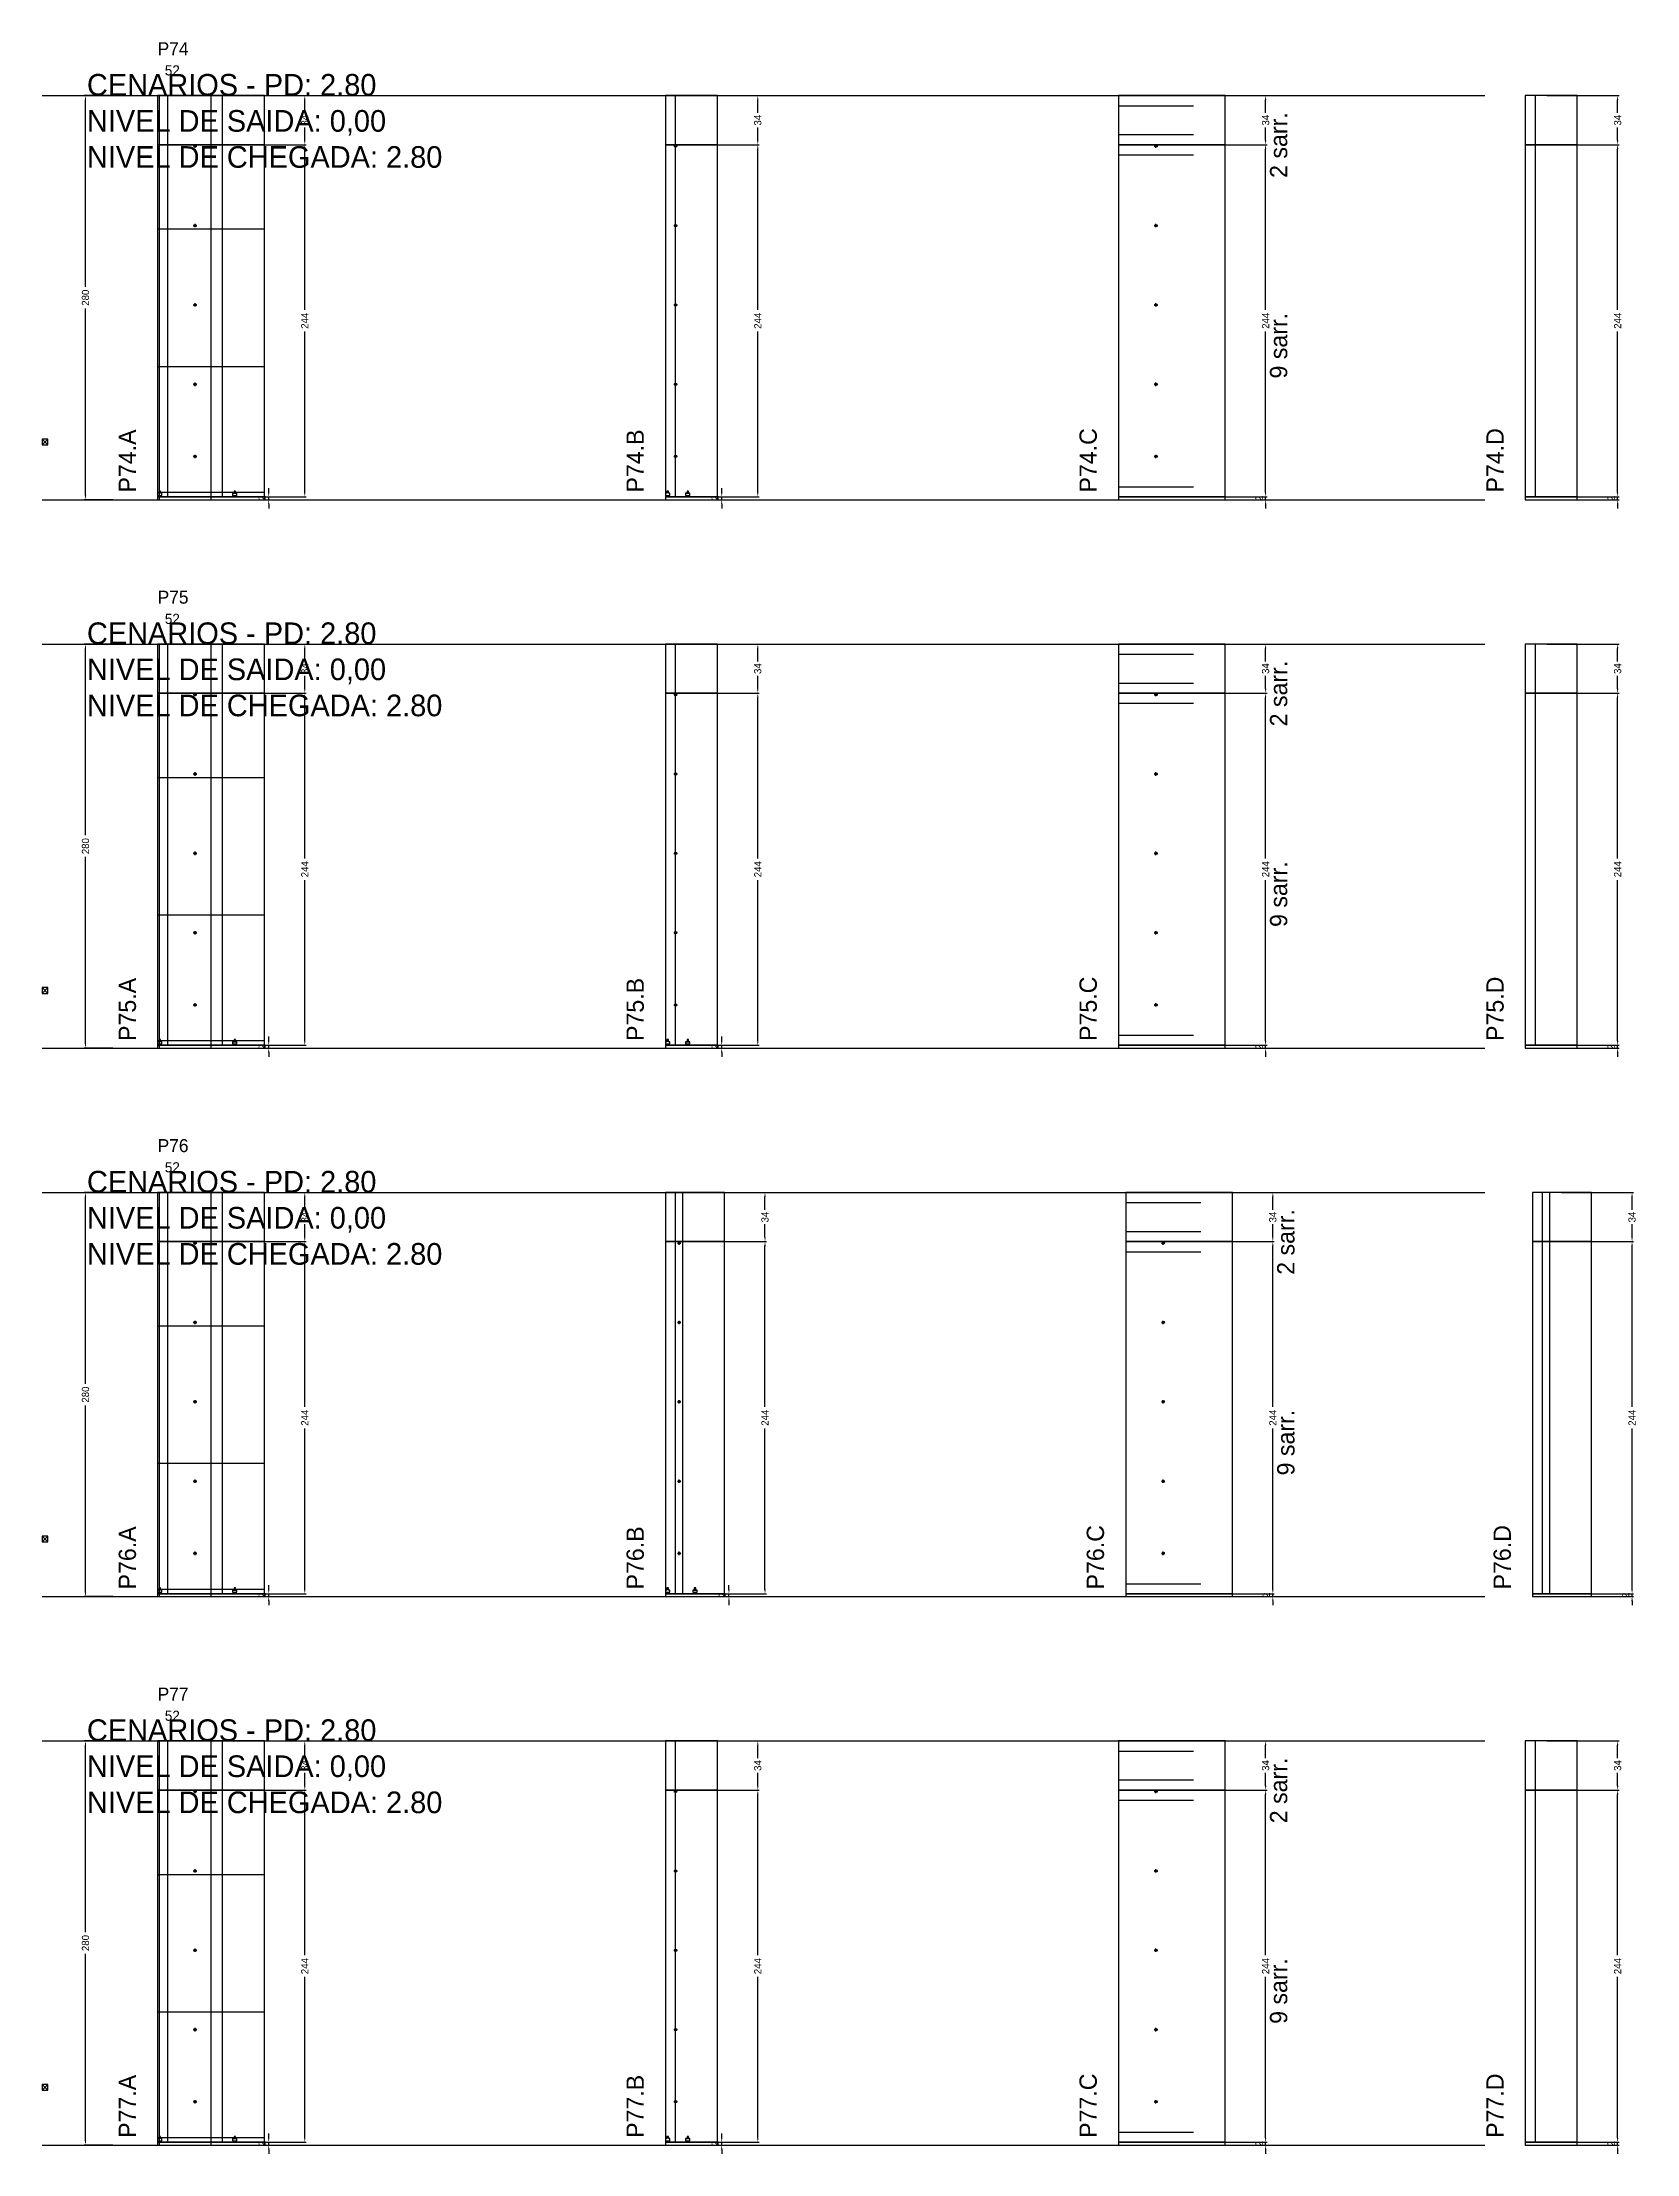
# Model space of a CAD drawing. Header units: centimetres. Extents: x -10500 to 4105, y -36866 to 295.
# Drawn here: x -7000 to -5895, y -29266 to -27803 of the extents above; entities that cross this region are included whole.
import ezdxf

# ---------------------------------------------------------------- set-up
doc = ezdxf.new("R2010")
doc.units = ezdxf.units.CM
doc.linetypes.add('DASHED', pattern=[2, -2])
for name, color, linetype in [('CHAPA', 140, 'Continuous'), ('COTA', 241, 'Continuous'), ('COTAS FURACAO', 16, 'Continuous'), ('Madeira', 30, 'Continuous'), ('NOMENCLATURA', 7, 'Continuous'), ('Nível', 160, 'Continuous'), ('Painéis', 200, 'Continuous'), ('Perfil Metálico', 150, 'Continuous'), ('SARR_2.2x7', 40, 'Continuous'), ('SARRAFO DE PRESSAO', 200, 'Continuous'), ('texto', 7, 'Continuous'), ('TEXTO_GERAL', 7, 'Continuous')]:
    doc.layers.add(name, color=color, linetype=linetype)
doc.dimstyles.new('PAINEL-NOVA', dxfattribs={"dimtxt": 5, "dimasz": 3, "dimexe": 1, "dimexo": 1, "dimgap": 1, "dimtad": 1, "dimcen": 2.5, "dimazin": 3, "dimtfac": 1, "dimtmove": 0, "dimatfit": 3})

msp = doc.modelspace()

# ---------------------------------------------------------------- texts
at = {"layer": 'NOMENCLATURA'}
for s, p in [('CENARIOS - PD: 2.80', (-6969, -27840)), ('NIVEL DE SAIDA: 0,00', (-6969, -27865)), ('NIVEL DE CHEGADA: 2.80', (-6969, -27890)), ('CENARIOS - PD: 2.80', (-6969, -28220)), ('NIVEL DE SAIDA: 0,00', (-6969, -28245)), ('NIVEL DE CHEGADA: 2.80', (-6969, -28270)), ('CENARIOS - PD: 2.80', (-6969, -28600)), ('NIVEL DE SAIDA: 0,00', (-6969, -28625)), ('NIVEL DE CHEGADA: 2.80', (-6969, -28650)), ('CENARIOS - PD: 2.80', (-6969, -28980)), ('NIVEL DE SAIDA: 0,00', (-6969, -29005)), ('NIVEL DE CHEGADA: 2.80', (-6969, -29030))]:
    msp.add_text(s, height=15, dxfattribs=at).set_placement(p)
for s, p in [('2 sarr.', (-6137, -27897)), ('9 sarr.', (-6137, -28036)), ('P74.A', (-6935, -28115)), ('P74.B', (-6583, -28115)), ('P74.C', (-6269, -28115)), ('P74.D', (-5987, -28115)), ('2 sarr.', (-6137, -28277)), ('9 sarr.', (-6137, -28416)), ('P75.A', (-6935, -28495)), ('P75.B', (-6583, -28495)), ('P75.C', (-6269, -28495)), ('P75.D', (-5987, -28495)), ('2 sarr.', (-6132, -28657)), ('9 sarr.', (-6132, -28796)), ('P76.A', (-6935, -28875)), ('P76.B', (-6583, -28875)), ('P76.C', (-6264, -28875)), ('P76.D', (-5982, -28875)), ('2 sarr.', (-6137, -29037)), ('9 sarr.', (-6137, -29176)), ('P77.A', (-6935, -29255)), ('P77.B', (-6583, -29255)), ('P77.C', (-6269, -29255)), ('P77.D', (-5987, -29255))]:
    msp.add_text(s, height=12, rotation=90, dxfattribs=at).set_placement(p)
at = {"layer": 'texto'}
for p in [(-6915, -27826), (-6915, -28206), (-6915, -28586), (-6915, -28966)]:
    msp.add_text('52', height=7, dxfattribs=at).set_placement(p)
at = {"layer": 'TEXTO_GERAL'}
for s, p in [('P74', (-6920, -27812)), ('P75', (-6920, -28192)), ('P76', (-6920, -28572)), ('P77', (-6920, -28952))]:
    msp.add_text(s, height=9, dxfattribs=at).set_placement(p)

# ---------------------------------------------------------------- blocks, each defined once
blk = doc.blocks.new('_CLOSEDFILLED')
at = {"color": 0, "linetype": 'BYBLOCK'}
blk.add_solid([(-1, 0.16), (0, 0), (-1, -0.16)], dxfattribs=at)
blk = doc.blocks.new('*D1977')
for p, q in [((-6951, -28980), (-6971, -28980)), ((-6970, -29112.5), (-6970, -28983)), ((-6970, -29257), (-6970, -29127.5)), ((-6951, -29260), (-6971, -29260))]:
    blk.add_line(p, q)
at = {"layer": 'Defpoints'}
for p in [(-6950, -28980), (-6970, -29260), (-6950, -29260)]:
    blk.add_point(p, dxfattribs=at)
at = {"layer": 'COTA', "xscale": 3, "yscale": 3}
for p, rotation in [((-6970, -28980), 90), ((-6970, -29260), 270)]:
    blk.add_blockref('_CLOSEDFILLED', p, dxfattribs=dict(at, rotation=rotation))
at = {"layer": 'COTA', "insert": (-6970, -29120), "char_height": 5, "attachment_point": 5, "rotation": 90}
blk.add_mtext('280', dxfattribs=at)
blk = doc.blocks.new('MULDURA')
at = {"layer": 'Paineis'}
for p, q in [((0, 0), (4, 4)), ((4, 0), (0, 4))]:
    blk.add_line(p, q, dxfattribs=at)
blk.add_lwpolyline([(0, 0), (4, 0), (4, 4), (0, 4)], close=True, dxfattribs=at)
blk = doc.blocks.new('*D1979')
for p, q in [((-6867, -29014), (-6817, -29014)), ((-6818, -29128.5), (-6818, -29017)), ((-6818, -29255), (-6818, -29143.5)), ((-6867, -29258), (-6817, -29258))]:
    blk.add_line(p, q)
at = {"layer": 'Defpoints'}
for p in [(-6868, -29014), (-6868, -29258), (-6818, -29258)]:
    blk.add_point(p, dxfattribs=at)
at = {"layer": 'COTA', "xscale": 3, "yscale": 3}
for p, rotation in [((-6818, -29014), 90), ((-6818, -29258), 270)]:
    blk.add_blockref('_CLOSEDFILLED', p, dxfattribs=dict(at, rotation=rotation))
at = {"layer": 'COTA', "insert": (-6818, -29136), "char_height": 5, "attachment_point": 5, "rotation": 90}
blk.add_mtext('244', dxfattribs=at)
blk = doc.blocks.new('*D1980')
for p, q in [((-6867, -28980), (-6817, -28980)), ((-6818, -28992), (-6818, -28983)), ((-6818, -29011), (-6818, -29002)), ((-6867, -29014), (-6817, -29014))]:
    blk.add_line(p, q)
at = {"layer": 'Defpoints'}
for p in [(-6868, -28980), (-6868, -29014), (-6818, -29014)]:
    blk.add_point(p, dxfattribs=at)
at = {"layer": 'COTA', "xscale": 3, "yscale": 3}
for p, rotation in [((-6818, -28980), 90), ((-6818, -29014), 270)]:
    blk.add_blockref('_CLOSEDFILLED', p, dxfattribs=dict(at, rotation=rotation))
at = {"layer": 'COTA', "insert": (-6818, -28997), "char_height": 5, "attachment_point": 5, "rotation": 90}
blk.add_mtext('34', dxfattribs=at)
blk = doc.blocks.new('SLIPTEE')
at = {"layer": 'Paineis'}
blk.add_lwpolyline([(0, 0), (3, 0), (3, 1.5), (2, 1.5), (2, 3), (1, 3), (1, 1.5), (0, 1.5)], close=True, dxfattribs=at)
blk = doc.blocks.new('SLIPTDD')
at = {"layer": 'Paineis'}
blk.add_line((0, 1.5), (3, 1.5), dxfattribs=at)
blk.add_lwpolyline([(0, 0), (3, 0), (3, 1.5), (2, 1.5), (2, 3), (1, 3), (1, 1.5), (0, 1.5)], close=True, dxfattribs=at)
blk = doc.blocks.new('furacao')
at = {"layer": 'COTAS FURACAO'}
for p, q in [((-1.2, 0), (1.2, 0)), ((0, -1.2), (0, 1.2))]:
    blk.add_line(p, q, dxfattribs=at)
blk.add_circle((0, 0), 0.8, dxfattribs=at)
blk = doc.blocks.new('*D1982')
for p, q in [((-6553, -29014), (-6503, -29014)), ((-6504, -29128.5), (-6504, -29017)), ((-6504, -29255), (-6504, -29143.5)), ((-6553, -29258), (-6503, -29258))]:
    blk.add_line(p, q)
at = {"layer": 'Defpoints'}
for p in [(-6554, -29014), (-6554, -29258), (-6504, -29258)]:
    blk.add_point(p, dxfattribs=at)
at = {"layer": 'COTA', "xscale": 3, "yscale": 3}
for p, rotation in [((-6504, -29014), 90), ((-6504, -29258), 270)]:
    blk.add_blockref('_CLOSEDFILLED', p, dxfattribs=dict(at, rotation=rotation))
at = {"layer": 'COTA', "insert": (-6504, -29136), "char_height": 5, "attachment_point": 5, "rotation": 90}
blk.add_mtext('244', dxfattribs=at)
blk = doc.blocks.new('*D1983')
for p, q in [((-6553, -28980), (-6503, -28980)), ((-6504, -28992), (-6504, -28983)), ((-6504, -29011), (-6504, -29002)), ((-6553, -29014), (-6503, -29014))]:
    blk.add_line(p, q)
at = {"layer": 'Defpoints'}
for p in [(-6554, -28980), (-6554, -29014), (-6504, -29014)]:
    blk.add_point(p, dxfattribs=at)
at = {"layer": 'COTA', "xscale": 3, "yscale": 3}
for p, rotation in [((-6504, -28980), 90), ((-6504, -29014), 270)]:
    blk.add_blockref('_CLOSEDFILLED', p, dxfattribs=dict(at, rotation=rotation))
at = {"layer": 'COTA', "insert": (-6504, -28997), "char_height": 5, "attachment_point": 5, "rotation": 90}
blk.add_mtext('34', dxfattribs=at)
blk = doc.blocks.new('*D1985')
for p, q in [((-6201, -29014), (-6151, -29014)), ((-6152, -29128.5), (-6152, -29017)), ((-6152, -29255), (-6152, -29143.5)), ((-6201, -29258), (-6151, -29258))]:
    blk.add_line(p, q)
at = {"layer": 'Defpoints'}
for p in [(-6202, -29014), (-6202, -29258), (-6152, -29258)]:
    blk.add_point(p, dxfattribs=at)
at = {"layer": 'COTA', "xscale": 3, "yscale": 3}
for p, rotation in [((-6152, -29014), 90), ((-6152, -29258), 270)]:
    blk.add_blockref('_CLOSEDFILLED', p, dxfattribs=dict(at, rotation=rotation))
at = {"layer": 'COTA', "insert": (-6152, -29136), "char_height": 5, "attachment_point": 5, "rotation": 90}
blk.add_mtext('244', dxfattribs=at)
blk = doc.blocks.new('*D1986')
for p, q in [((-6201, -28980), (-6151, -28980)), ((-6152, -28992), (-6152, -28983)), ((-6152, -29011), (-6152, -29002)), ((-6201, -29014), (-6151, -29014))]:
    blk.add_line(p, q)
at = {"layer": 'Defpoints'}
for p in [(-6202, -28980), (-6202, -29014), (-6152, -29014)]:
    blk.add_point(p, dxfattribs=at)
at = {"layer": 'COTA', "xscale": 3, "yscale": 3}
for p, rotation in [((-6152, -28980), 90), ((-6152, -29014), 270)]:
    blk.add_blockref('_CLOSEDFILLED', p, dxfattribs=dict(at, rotation=rotation))
at = {"layer": 'COTA', "insert": (-6152, -28997), "char_height": 5, "attachment_point": 5, "rotation": 90}
blk.add_mtext('34', dxfattribs=at)
blk = doc.blocks.new('*D1988')
for p, q in [((-5957, -29014), (-5907, -29014)), ((-5908, -29128.5), (-5908, -29017)), ((-5908, -29255), (-5908, -29143.5)), ((-5957, -29258), (-5907, -29258))]:
    blk.add_line(p, q)
at = {"layer": 'Defpoints'}
for p in [(-5958, -29014), (-5958, -29258), (-5908, -29258)]:
    blk.add_point(p, dxfattribs=at)
at = {"layer": 'COTA', "xscale": 3, "yscale": 3}
for p, rotation in [((-5908, -29014), 90), ((-5908, -29258), 270)]:
    blk.add_blockref('_CLOSEDFILLED', p, dxfattribs=dict(at, rotation=rotation))
at = {"layer": 'COTA', "insert": (-5908, -29136), "char_height": 5, "attachment_point": 5, "rotation": 90}
blk.add_mtext('244', dxfattribs=at)
blk = doc.blocks.new('*D1989')
for p, q in [((-5957, -28980), (-5907, -28980)), ((-5908, -28992), (-5908, -28983)), ((-5908, -29011), (-5908, -29002)), ((-5957, -29014), (-5907, -29014))]:
    blk.add_line(p, q)
at = {"layer": 'Defpoints'}
for p in [(-5958, -28980), (-5958, -29014), (-5908, -29014)]:
    blk.add_point(p, dxfattribs=at)
at = {"layer": 'COTA', "xscale": 3, "yscale": 3}
for p, rotation in [((-5908, -28980), 90), ((-5908, -29014), 270)]:
    blk.add_blockref('_CLOSEDFILLED', p, dxfattribs=dict(at, rotation=rotation))
at = {"layer": 'COTA', "insert": (-5908, -28997), "char_height": 5, "attachment_point": 5, "rotation": 90}
blk.add_mtext('34', dxfattribs=at)
blk = doc.blocks.new('*D1951')
for p, q in [((-6951, -28600), (-6971, -28600)), ((-6970, -28732.5), (-6970, -28603)), ((-6970, -28877), (-6970, -28747.5)), ((-6951, -28880), (-6971, -28880))]:
    blk.add_line(p, q)
at = {"layer": 'Defpoints'}
for p in [(-6950, -28600), (-6970, -28880), (-6950, -28880)]:
    blk.add_point(p, dxfattribs=at)
at = {"layer": 'COTA', "xscale": 3, "yscale": 3}
for p, rotation in [((-6970, -28600), 90), ((-6970, -28880), 270)]:
    blk.add_blockref('_CLOSEDFILLED', p, dxfattribs=dict(at, rotation=rotation))
at = {"layer": 'COTA', "insert": (-6970, -28740), "char_height": 5, "attachment_point": 5, "rotation": 90}
blk.add_mtext('280', dxfattribs=at)
blk = doc.blocks.new('*D1953')
for p, q in [((-6867, -28634), (-6817, -28634)), ((-6818, -28748.5), (-6818, -28637)), ((-6818, -28875), (-6818, -28763.5)), ((-6867, -28878), (-6817, -28878))]:
    blk.add_line(p, q)
at = {"layer": 'Defpoints'}
for p in [(-6868, -28634), (-6868, -28878), (-6818, -28878)]:
    blk.add_point(p, dxfattribs=at)
at = {"layer": 'COTA', "xscale": 3, "yscale": 3}
for p, rotation in [((-6818, -28634), 90), ((-6818, -28878), 270)]:
    blk.add_blockref('_CLOSEDFILLED', p, dxfattribs=dict(at, rotation=rotation))
at = {"layer": 'COTA', "insert": (-6818, -28756), "char_height": 5, "attachment_point": 5, "rotation": 90}
blk.add_mtext('244', dxfattribs=at)
blk = doc.blocks.new('*D1954')
for p, q in [((-6867, -28600), (-6817, -28600)), ((-6818, -28612), (-6818, -28603)), ((-6818, -28631), (-6818, -28622)), ((-6867, -28634), (-6817, -28634))]:
    blk.add_line(p, q)
at = {"layer": 'Defpoints'}
for p in [(-6868, -28600), (-6868, -28634), (-6818, -28634)]:
    blk.add_point(p, dxfattribs=at)
at = {"layer": 'COTA', "xscale": 3, "yscale": 3}
for p, rotation in [((-6818, -28600), 90), ((-6818, -28634), 270)]:
    blk.add_blockref('_CLOSEDFILLED', p, dxfattribs=dict(at, rotation=rotation))
at = {"layer": 'COTA', "insert": (-6818, -28617), "char_height": 5, "attachment_point": 5, "rotation": 90}
blk.add_mtext('34', dxfattribs=at)
blk = doc.blocks.new('*D1956')
for p, q in [((-6548, -28634), (-6498, -28634)), ((-6499, -28748.5), (-6499, -28637)), ((-6499, -28875), (-6499, -28763.5)), ((-6548, -28878), (-6498, -28878))]:
    blk.add_line(p, q)
at = {"layer": 'Defpoints'}
for p in [(-6549, -28634), (-6549, -28878), (-6499, -28878)]:
    blk.add_point(p, dxfattribs=at)
at = {"layer": 'COTA', "xscale": 3, "yscale": 3}
for p, rotation in [((-6499, -28634), 90), ((-6499, -28878), 270)]:
    blk.add_blockref('_CLOSEDFILLED', p, dxfattribs=dict(at, rotation=rotation))
at = {"layer": 'COTA', "insert": (-6499, -28756), "char_height": 5, "attachment_point": 5, "rotation": 90}
blk.add_mtext('244', dxfattribs=at)
blk = doc.blocks.new('*D1957')
for p, q in [((-6548, -28600), (-6498, -28600)), ((-6499, -28612), (-6499, -28603)), ((-6499, -28631), (-6499, -28622)), ((-6548, -28634), (-6498, -28634))]:
    blk.add_line(p, q)
at = {"layer": 'Defpoints'}
for p in [(-6549, -28600), (-6549, -28634), (-6499, -28634)]:
    blk.add_point(p, dxfattribs=at)
at = {"layer": 'COTA', "xscale": 3, "yscale": 3}
for p, rotation in [((-6499, -28600), 90), ((-6499, -28634), 270)]:
    blk.add_blockref('_CLOSEDFILLED', p, dxfattribs=dict(at, rotation=rotation))
at = {"layer": 'COTA', "insert": (-6499, -28617), "char_height": 5, "attachment_point": 5, "rotation": 90}
blk.add_mtext('34', dxfattribs=at)
blk = doc.blocks.new('*D1959')
for p, q in [((-6196, -28634), (-6146, -28634)), ((-6147, -28748.5), (-6147, -28637)), ((-6147, -28875), (-6147, -28763.5)), ((-6196, -28878), (-6146, -28878))]:
    blk.add_line(p, q)
at = {"layer": 'Defpoints'}
for p in [(-6197, -28634), (-6197, -28878), (-6147, -28878)]:
    blk.add_point(p, dxfattribs=at)
at = {"layer": 'COTA', "xscale": 3, "yscale": 3}
for p, rotation in [((-6147, -28634), 90), ((-6147, -28878), 270)]:
    blk.add_blockref('_CLOSEDFILLED', p, dxfattribs=dict(at, rotation=rotation))
at = {"layer": 'COTA', "insert": (-6147, -28756), "char_height": 5, "attachment_point": 5, "rotation": 90}
blk.add_mtext('244', dxfattribs=at)
blk = doc.blocks.new('*D1960')
for p, q in [((-6196, -28600), (-6146, -28600)), ((-6147, -28612), (-6147, -28603)), ((-6147, -28631), (-6147, -28622)), ((-6196, -28634), (-6146, -28634))]:
    blk.add_line(p, q)
at = {"layer": 'Defpoints'}
for p in [(-6197, -28600), (-6197, -28634), (-6147, -28634)]:
    blk.add_point(p, dxfattribs=at)
at = {"layer": 'COTA', "xscale": 3, "yscale": 3}
for p, rotation in [((-6147, -28600), 90), ((-6147, -28634), 270)]:
    blk.add_blockref('_CLOSEDFILLED', p, dxfattribs=dict(at, rotation=rotation))
at = {"layer": 'COTA', "insert": (-6147, -28617), "char_height": 5, "attachment_point": 5, "rotation": 90}
blk.add_mtext('34', dxfattribs=at)
blk = doc.blocks.new('*D1962')
for p, q in [((-5947, -28634), (-5897, -28634)), ((-5898, -28748.5), (-5898, -28637)), ((-5898, -28875), (-5898, -28763.5)), ((-5947, -28878), (-5897, -28878))]:
    blk.add_line(p, q)
at = {"layer": 'Defpoints'}
for p in [(-5948, -28634), (-5948, -28878), (-5898, -28878)]:
    blk.add_point(p, dxfattribs=at)
at = {"layer": 'COTA', "xscale": 3, "yscale": 3}
for p, rotation in [((-5898, -28634), 90), ((-5898, -28878), 270)]:
    blk.add_blockref('_CLOSEDFILLED', p, dxfattribs=dict(at, rotation=rotation))
at = {"layer": 'COTA', "insert": (-5898, -28756), "char_height": 5, "attachment_point": 5, "rotation": 90}
blk.add_mtext('244', dxfattribs=at)
blk = doc.blocks.new('*D1963')
for p, q in [((-5947, -28600), (-5897, -28600)), ((-5898, -28612), (-5898, -28603)), ((-5898, -28631), (-5898, -28622)), ((-5947, -28634), (-5897, -28634))]:
    blk.add_line(p, q)
at = {"layer": 'Defpoints'}
for p in [(-5948, -28600), (-5948, -28634), (-5898, -28634)]:
    blk.add_point(p, dxfattribs=at)
at = {"layer": 'COTA', "xscale": 3, "yscale": 3}
for p, rotation in [((-5898, -28600), 90), ((-5898, -28634), 270)]:
    blk.add_blockref('_CLOSEDFILLED', p, dxfattribs=dict(at, rotation=rotation))
at = {"layer": 'COTA', "insert": (-5898, -28617), "char_height": 5, "attachment_point": 5, "rotation": 90}
blk.add_mtext('34', dxfattribs=at)
blk = doc.blocks.new('*D1925')
for p, q in [((-6951, -28220), (-6971, -28220)), ((-6970, -28352.5), (-6970, -28223)), ((-6970, -28497), (-6970, -28367.5)), ((-6951, -28500), (-6971, -28500))]:
    blk.add_line(p, q)
at = {"layer": 'Defpoints'}
for p in [(-6950, -28220), (-6970, -28500), (-6950, -28500)]:
    blk.add_point(p, dxfattribs=at)
at = {"layer": 'COTA', "xscale": 3, "yscale": 3}
for p, rotation in [((-6970, -28220), 90), ((-6970, -28500), 270)]:
    blk.add_blockref('_CLOSEDFILLED', p, dxfattribs=dict(at, rotation=rotation))
at = {"layer": 'COTA', "insert": (-6970, -28360), "char_height": 5, "attachment_point": 5, "rotation": 90}
blk.add_mtext('280', dxfattribs=at)
blk = doc.blocks.new('*D1927')
for p, q in [((-6867, -28254), (-6817, -28254)), ((-6818, -28368.5), (-6818, -28257)), ((-6818, -28495), (-6818, -28383.5)), ((-6867, -28498), (-6817, -28498))]:
    blk.add_line(p, q)
at = {"layer": 'Defpoints'}
for p in [(-6868, -28254), (-6868, -28498), (-6818, -28498)]:
    blk.add_point(p, dxfattribs=at)
at = {"layer": 'COTA', "xscale": 3, "yscale": 3}
for p, rotation in [((-6818, -28254), 90), ((-6818, -28498), 270)]:
    blk.add_blockref('_CLOSEDFILLED', p, dxfattribs=dict(at, rotation=rotation))
at = {"layer": 'COTA', "insert": (-6818, -28376), "char_height": 5, "attachment_point": 5, "rotation": 90}
blk.add_mtext('244', dxfattribs=at)
blk = doc.blocks.new('*D1928')
for p, q in [((-6867, -28220), (-6817, -28220)), ((-6818, -28232), (-6818, -28223)), ((-6818, -28251), (-6818, -28242)), ((-6867, -28254), (-6817, -28254))]:
    blk.add_line(p, q)
at = {"layer": 'Defpoints'}
for p in [(-6868, -28220), (-6868, -28254), (-6818, -28254)]:
    blk.add_point(p, dxfattribs=at)
at = {"layer": 'COTA', "xscale": 3, "yscale": 3}
for p, rotation in [((-6818, -28220), 90), ((-6818, -28254), 270)]:
    blk.add_blockref('_CLOSEDFILLED', p, dxfattribs=dict(at, rotation=rotation))
at = {"layer": 'COTA', "insert": (-6818, -28237), "char_height": 5, "attachment_point": 5, "rotation": 90}
blk.add_mtext('34', dxfattribs=at)
blk = doc.blocks.new('*D1930')
for p, q in [((-6553, -28254), (-6503, -28254)), ((-6504, -28368.5), (-6504, -28257)), ((-6504, -28495), (-6504, -28383.5)), ((-6553, -28498), (-6503, -28498))]:
    blk.add_line(p, q)
at = {"layer": 'Defpoints'}
for p in [(-6554, -28254), (-6554, -28498), (-6504, -28498)]:
    blk.add_point(p, dxfattribs=at)
at = {"layer": 'COTA', "xscale": 3, "yscale": 3}
for p, rotation in [((-6504, -28254), 90), ((-6504, -28498), 270)]:
    blk.add_blockref('_CLOSEDFILLED', p, dxfattribs=dict(at, rotation=rotation))
at = {"layer": 'COTA', "insert": (-6504, -28376), "char_height": 5, "attachment_point": 5, "rotation": 90}
blk.add_mtext('244', dxfattribs=at)
blk = doc.blocks.new('*D1931')
for p, q in [((-6553, -28220), (-6503, -28220)), ((-6504, -28232), (-6504, -28223)), ((-6504, -28251), (-6504, -28242)), ((-6553, -28254), (-6503, -28254))]:
    blk.add_line(p, q)
at = {"layer": 'Defpoints'}
for p in [(-6554, -28220), (-6554, -28254), (-6504, -28254)]:
    blk.add_point(p, dxfattribs=at)
at = {"layer": 'COTA', "xscale": 3, "yscale": 3}
for p, rotation in [((-6504, -28220), 90), ((-6504, -28254), 270)]:
    blk.add_blockref('_CLOSEDFILLED', p, dxfattribs=dict(at, rotation=rotation))
at = {"layer": 'COTA', "insert": (-6504, -28237), "char_height": 5, "attachment_point": 5, "rotation": 90}
blk.add_mtext('34', dxfattribs=at)
blk = doc.blocks.new('*D1933')
for p, q in [((-6201, -28254), (-6151, -28254)), ((-6152, -28368.5), (-6152, -28257)), ((-6152, -28495), (-6152, -28383.5)), ((-6201, -28498), (-6151, -28498))]:
    blk.add_line(p, q)
at = {"layer": 'Defpoints'}
for p in [(-6202, -28254), (-6202, -28498), (-6152, -28498)]:
    blk.add_point(p, dxfattribs=at)
at = {"layer": 'COTA', "xscale": 3, "yscale": 3}
for p, rotation in [((-6152, -28254), 90), ((-6152, -28498), 270)]:
    blk.add_blockref('_CLOSEDFILLED', p, dxfattribs=dict(at, rotation=rotation))
at = {"layer": 'COTA', "insert": (-6152, -28376), "char_height": 5, "attachment_point": 5, "rotation": 90}
blk.add_mtext('244', dxfattribs=at)
blk = doc.blocks.new('*D1934')
for p, q in [((-6201, -28220), (-6151, -28220)), ((-6152, -28232), (-6152, -28223)), ((-6152, -28251), (-6152, -28242)), ((-6201, -28254), (-6151, -28254))]:
    blk.add_line(p, q)
at = {"layer": 'Defpoints'}
for p in [(-6202, -28220), (-6202, -28254), (-6152, -28254)]:
    blk.add_point(p, dxfattribs=at)
at = {"layer": 'COTA', "xscale": 3, "yscale": 3}
for p, rotation in [((-6152, -28220), 90), ((-6152, -28254), 270)]:
    blk.add_blockref('_CLOSEDFILLED', p, dxfattribs=dict(at, rotation=rotation))
at = {"layer": 'COTA', "insert": (-6152, -28237), "char_height": 5, "attachment_point": 5, "rotation": 90}
blk.add_mtext('34', dxfattribs=at)
blk = doc.blocks.new('*D1936')
for p, q in [((-5957, -28254), (-5907, -28254)), ((-5908, -28368.5), (-5908, -28257)), ((-5908, -28495), (-5908, -28383.5)), ((-5957, -28498), (-5907, -28498))]:
    blk.add_line(p, q)
at = {"layer": 'Defpoints'}
for p in [(-5958, -28254), (-5958, -28498), (-5908, -28498)]:
    blk.add_point(p, dxfattribs=at)
at = {"layer": 'COTA', "xscale": 3, "yscale": 3}
for p, rotation in [((-5908, -28254), 90), ((-5908, -28498), 270)]:
    blk.add_blockref('_CLOSEDFILLED', p, dxfattribs=dict(at, rotation=rotation))
at = {"layer": 'COTA', "insert": (-5908, -28376), "char_height": 5, "attachment_point": 5, "rotation": 90}
blk.add_mtext('244', dxfattribs=at)
blk = doc.blocks.new('*D1937')
for p, q in [((-5957, -28220), (-5907, -28220)), ((-5908, -28232), (-5908, -28223)), ((-5908, -28251), (-5908, -28242)), ((-5957, -28254), (-5907, -28254))]:
    blk.add_line(p, q)
at = {"layer": 'Defpoints'}
for p in [(-5958, -28220), (-5958, -28254), (-5908, -28254)]:
    blk.add_point(p, dxfattribs=at)
at = {"layer": 'COTA', "xscale": 3, "yscale": 3}
for p, rotation in [((-5908, -28220), 90), ((-5908, -28254), 270)]:
    blk.add_blockref('_CLOSEDFILLED', p, dxfattribs=dict(at, rotation=rotation))
at = {"layer": 'COTA', "insert": (-5908, -28237), "char_height": 5, "attachment_point": 5, "rotation": 90}
blk.add_mtext('34', dxfattribs=at)
blk = doc.blocks.new('*D1899')
for p, q in [((-6951, -27840), (-6971, -27840)), ((-6970, -27972.5), (-6970, -27843)), ((-6970, -28117), (-6970, -27987.5)), ((-6951, -28120), (-6971, -28120))]:
    blk.add_line(p, q)
at = {"layer": 'Defpoints'}
for p in [(-6950, -27840), (-6970, -28120), (-6950, -28120)]:
    blk.add_point(p, dxfattribs=at)
at = {"layer": 'COTA', "xscale": 3, "yscale": 3}
for p, rotation in [((-6970, -27840), 90), ((-6970, -28120), 270)]:
    blk.add_blockref('_CLOSEDFILLED', p, dxfattribs=dict(at, rotation=rotation))
at = {"layer": 'COTA', "insert": (-6970, -27980), "char_height": 5, "attachment_point": 5, "rotation": 90}
blk.add_mtext('280', dxfattribs=at)
blk = doc.blocks.new('*D1901')
for p, q in [((-6867, -27874), (-6817, -27874)), ((-6818, -27988.5), (-6818, -27877)), ((-6818, -28115), (-6818, -28003.5)), ((-6867, -28118), (-6817, -28118))]:
    blk.add_line(p, q)
at = {"layer": 'Defpoints'}
for p in [(-6868, -27874), (-6868, -28118), (-6818, -28118)]:
    blk.add_point(p, dxfattribs=at)
at = {"layer": 'COTA', "xscale": 3, "yscale": 3}
for p, rotation in [((-6818, -27874), 90), ((-6818, -28118), 270)]:
    blk.add_blockref('_CLOSEDFILLED', p, dxfattribs=dict(at, rotation=rotation))
at = {"layer": 'COTA', "insert": (-6818, -27996), "char_height": 5, "attachment_point": 5, "rotation": 90}
blk.add_mtext('244', dxfattribs=at)
blk = doc.blocks.new('*D1902')
for p, q in [((-6867, -27840), (-6817, -27840)), ((-6818, -27852), (-6818, -27843)), ((-6818, -27871), (-6818, -27862)), ((-6867, -27874), (-6817, -27874))]:
    blk.add_line(p, q)
at = {"layer": 'Defpoints'}
for p in [(-6868, -27840), (-6868, -27874), (-6818, -27874)]:
    blk.add_point(p, dxfattribs=at)
at = {"layer": 'COTA', "xscale": 3, "yscale": 3}
for p, rotation in [((-6818, -27840), 90), ((-6818, -27874), 270)]:
    blk.add_blockref('_CLOSEDFILLED', p, dxfattribs=dict(at, rotation=rotation))
at = {"layer": 'COTA', "insert": (-6818, -27857), "char_height": 5, "attachment_point": 5, "rotation": 90}
blk.add_mtext('34', dxfattribs=at)
blk = doc.blocks.new('*D1904')
for p, q in [((-6553, -27874), (-6503, -27874)), ((-6504, -27988.5), (-6504, -27877)), ((-6504, -28115), (-6504, -28003.5)), ((-6553, -28118), (-6503, -28118))]:
    blk.add_line(p, q)
at = {"layer": 'Defpoints'}
for p in [(-6554, -27874), (-6554, -28118), (-6504, -28118)]:
    blk.add_point(p, dxfattribs=at)
at = {"layer": 'COTA', "xscale": 3, "yscale": 3}
for p, rotation in [((-6504, -27874), 90), ((-6504, -28118), 270)]:
    blk.add_blockref('_CLOSEDFILLED', p, dxfattribs=dict(at, rotation=rotation))
at = {"layer": 'COTA', "insert": (-6504, -27996), "char_height": 5, "attachment_point": 5, "rotation": 90}
blk.add_mtext('244', dxfattribs=at)
blk = doc.blocks.new('*D1905')
for p, q in [((-6553, -27840), (-6503, -27840)), ((-6504, -27852), (-6504, -27843)), ((-6504, -27871), (-6504, -27862)), ((-6553, -27874), (-6503, -27874))]:
    blk.add_line(p, q)
at = {"layer": 'Defpoints'}
for p in [(-6554, -27840), (-6554, -27874), (-6504, -27874)]:
    blk.add_point(p, dxfattribs=at)
at = {"layer": 'COTA', "xscale": 3, "yscale": 3}
for p, rotation in [((-6504, -27840), 90), ((-6504, -27874), 270)]:
    blk.add_blockref('_CLOSEDFILLED', p, dxfattribs=dict(at, rotation=rotation))
at = {"layer": 'COTA', "insert": (-6504, -27857), "char_height": 5, "attachment_point": 5, "rotation": 90}
blk.add_mtext('34', dxfattribs=at)
blk = doc.blocks.new('*D1907')
for p, q in [((-6201, -27874), (-6151, -27874)), ((-6152, -27988.5), (-6152, -27877)), ((-6152, -28115), (-6152, -28003.5)), ((-6201, -28118), (-6151, -28118))]:
    blk.add_line(p, q)
at = {"layer": 'Defpoints'}
for p in [(-6202, -27874), (-6202, -28118), (-6152, -28118)]:
    blk.add_point(p, dxfattribs=at)
at = {"layer": 'COTA', "xscale": 3, "yscale": 3}
for p, rotation in [((-6152, -27874), 90), ((-6152, -28118), 270)]:
    blk.add_blockref('_CLOSEDFILLED', p, dxfattribs=dict(at, rotation=rotation))
at = {"layer": 'COTA', "insert": (-6152, -27996), "char_height": 5, "attachment_point": 5, "rotation": 90}
blk.add_mtext('244', dxfattribs=at)
blk = doc.blocks.new('*D1908')
for p, q in [((-6201, -27840), (-6151, -27840)), ((-6152, -27852), (-6152, -27843)), ((-6152, -27871), (-6152, -27862)), ((-6201, -27874), (-6151, -27874))]:
    blk.add_line(p, q)
at = {"layer": 'Defpoints'}
for p in [(-6202, -27840), (-6202, -27874), (-6152, -27874)]:
    blk.add_point(p, dxfattribs=at)
at = {"layer": 'COTA', "xscale": 3, "yscale": 3}
for p, rotation in [((-6152, -27840), 90), ((-6152, -27874), 270)]:
    blk.add_blockref('_CLOSEDFILLED', p, dxfattribs=dict(at, rotation=rotation))
at = {"layer": 'COTA', "insert": (-6152, -27857), "char_height": 5, "attachment_point": 5, "rotation": 90}
blk.add_mtext('34', dxfattribs=at)
blk = doc.blocks.new('*D1910')
for p, q in [((-5957, -27874), (-5907, -27874)), ((-5908, -27988.5), (-5908, -27877)), ((-5908, -28115), (-5908, -28003.5)), ((-5957, -28118), (-5907, -28118))]:
    blk.add_line(p, q)
at = {"layer": 'Defpoints'}
for p in [(-5958, -27874), (-5958, -28118), (-5908, -28118)]:
    blk.add_point(p, dxfattribs=at)
at = {"layer": 'COTA', "xscale": 3, "yscale": 3}
for p, rotation in [((-5908, -27874), 90), ((-5908, -28118), 270)]:
    blk.add_blockref('_CLOSEDFILLED', p, dxfattribs=dict(at, rotation=rotation))
at = {"layer": 'COTA', "insert": (-5908, -27996), "char_height": 5, "attachment_point": 5, "rotation": 90}
blk.add_mtext('244', dxfattribs=at)
blk = doc.blocks.new('*D1911')
for p, q in [((-5957, -27840), (-5907, -27840)), ((-5908, -27852), (-5908, -27843)), ((-5908, -27871), (-5908, -27862)), ((-5957, -27874), (-5907, -27874))]:
    blk.add_line(p, q)
at = {"layer": 'Defpoints'}
for p in [(-5958, -27840), (-5958, -27874), (-5908, -27874)]:
    blk.add_point(p, dxfattribs=at)
at = {"layer": 'COTA', "xscale": 3, "yscale": 3}
for p, rotation in [((-5908, -27840), 90), ((-5908, -27874), 270)]:
    blk.add_blockref('_CLOSEDFILLED', p, dxfattribs=dict(at, rotation=rotation))
at = {"layer": 'COTA', "insert": (-5908, -27857), "char_height": 5, "attachment_point": 5, "rotation": 90}
blk.add_mtext('34', dxfattribs=at)

# ---------------------------------------------------------------- dimensions: what is measured, and where the dimension line sits
at = {"layer": 'COTA'}
for base, p1, p2, picture, middle in [((-6970, -28120), (-6950, -28120), (-6950, -27840), '*D1899', (-6970, -27980)), ((-6818, -27874), (-6868, -27874), (-6868, -27840), '*D1902', (-6818, -27857)), ((-6504, -27874), (-6554, -27874), (-6554, -27840), '*D1905', (-6504, -27857)), ((-6152, -27874), (-6202, -27874), (-6202, -27840), '*D1908', (-6152, -27857)), ((-5908, -27874), (-5958, -27874), (-5958, -27840), '*D1911', (-5908, -27857)), ((-6818, -28118), (-6868, -28118), (-6868, -27874), '*D1901', (-6818, -27996)), ((-6504, -28118), (-6554, -28118), (-6554, -27874), '*D1904', (-6504, -27996)), ((-6152, -28118), (-6202, -28118), (-6202, -27874), '*D1907', (-6152, -27996)), ((-5908, -28118), (-5958, -28118), (-5958, -27874), '*D1910', (-5908, -27996)), ((-6970, -28500), (-6950, -28500), (-6950, -28220), '*D1925', (-6970, -28360)), ((-6818, -28254), (-6868, -28254), (-6868, -28220), '*D1928', (-6818, -28237)), ((-6504, -28254), (-6554, -28254), (-6554, -28220), '*D1931', (-6504, -28237)), ((-6152, -28254), (-6202, -28254), (-6202, -28220), '*D1934', (-6152, -28237)), ((-5908, -28254), (-5958, -28254), (-5958, -28220), '*D1937', (-5908, -28237)), ((-6818, -28498), (-6868, -28498), (-6868, -28254), '*D1927', (-6818, -28376)), ((-6504, -28498), (-6554, -28498), (-6554, -28254), '*D1930', (-6504, -28376)), ((-6152, -28498), (-6202, -28498), (-6202, -28254), '*D1933', (-6152, -28376)), ((-5908, -28498), (-5958, -28498), (-5958, -28254), '*D1936', (-5908, -28376)), ((-6970, -28880), (-6950, -28880), (-6950, -28600), '*D1951', (-6970, -28740)), ((-6818, -28634), (-6868, -28634), (-6868, -28600), '*D1954', (-6818, -28617)), ((-6499, -28634), (-6549, -28634), (-6549, -28600), '*D1957', (-6499, -28617)), ((-6147, -28634), (-6197, -28634), (-6197, -28600), '*D1960', (-6147, -28617)), ((-5898, -28634), (-5948, -28634), (-5948, -28600), '*D1963', (-5898, -28617)), ((-6818, -28878), (-6868, -28878), (-6868, -28634), '*D1953', (-6818, -28756)), ((-6499, -28878), (-6549, -28878), (-6549, -28634), '*D1956', (-6499, -28756)), ((-6147, -28878), (-6197, -28878), (-6197, -28634), '*D1959', (-6147, -28756)), ((-5898, -28878), (-5948, -28878), (-5948, -28634), '*D1962', (-5898, -28756)), ((-6970, -29260), (-6950, -29260), (-6950, -28980), '*D1977', (-6970, -29120)), ((-6818, -29014), (-6868, -29014), (-6868, -28980), '*D1980', (-6818, -28997)), ((-6504, -29014), (-6554, -29014), (-6554, -28980), '*D1983', (-6504, -28997)), ((-6152, -29014), (-6202, -29014), (-6202, -28980), '*D1986', (-6152, -28997)), ((-5908, -29014), (-5958, -29014), (-5958, -28980), '*D1989', (-5908, -28997)), ((-6818, -29258), (-6868, -29258), (-6868, -29014), '*D1979', (-6818, -29136)), ((-6504, -29258), (-6554, -29258), (-6554, -29014), '*D1982', (-6504, -29136)), ((-6152, -29258), (-6202, -29258), (-6202, -29014), '*D1985', (-6152, -29136)), ((-5908, -29258), (-5958, -29258), (-5958, -29014), '*D1988', (-5908, -29136))]:
    dim = msp.add_linear_dim(base=base, p1=p1, p2=p2, angle=90, dimstyle='PAINEL-NOVA', dxfattribs=at)
    dim.commit()
    dim.dimension.update_dxf_attribs({"geometry": picture, "text_midpoint": middle})
for base, p1, p2 in [((-6843, -28120), (-6868, -28120), (-6868, -28118)), ((-6529, -28120), (-6554, -28120), (-6554, -28118)), ((-6152, -28120), (-6202, -28120), (-6202, -28118)), ((-5908, -28120), (-5958, -28120), (-5958, -28118)), ((-6843, -28500), (-6868, -28500), (-6868, -28498)), ((-6529, -28500), (-6554, -28500), (-6554, -28498)), ((-6152, -28500), (-6202, -28500), (-6202, -28498)), ((-5908, -28500), (-5958, -28500), (-5958, -28498)), ((-6843, -28880), (-6868, -28880), (-6868, -28878)), ((-6524, -28880), (-6549, -28880), (-6549, -28878)), ((-6147, -28880), (-6197, -28880), (-6197, -28878)), ((-5898, -28880), (-5948, -28880), (-5948, -28878)), ((-6843, -29260), (-6868, -29260), (-6868, -29258)), ((-6529, -29260), (-6554, -29260), (-6554, -29258)), ((-6152, -29260), (-6202, -29260), (-6202, -29258)), ((-5908, -29260), (-5958, -29260), (-5958, -29258))]:
    msp.add_linear_dim(base=base, p1=p1, p2=p2, angle=90, dimstyle='PAINEL-NOVA', dxfattribs=at).render()

# ---------------------------------------------------------------- linework, layer by layer
at = {"layer": 'CHAPA'}
for points in [[(-6920, -28120), (-6918.8, -28120), (-6918.8, -27840), (-6920, -27840)], [(-6920, -28500), (-6918.8, -28500), (-6918.8, -28220), (-6920, -28220)], [(-6920, -28880), (-6918.8, -28880), (-6918.8, -28600), (-6920, -28600)], [(-6920, -29260), (-6918.8, -29260), (-6918.8, -28980), (-6920, -28980)]]:
    msp.add_lwpolyline(points, close=True, dxfattribs=at)
at = {"layer": 'Madeira'}
for points in [[(-6920, -27932.4), (-6846, -27932.4)], [(-6920, -28027.6), (-6846, -28027.6)], [(-6920, -28312.4), (-6846, -28312.4)], [(-6920, -28407.6), (-6846, -28407.6)], [(-6920, -28692.4), (-6846, -28692.4)], [(-6920, -28787.6), (-6846, -28787.6)], [(-6920, -29072.4), (-6846, -29072.4)], [(-6920, -29167.6), (-6846, -29167.6)]]:
    msp.add_lwpolyline(points, dxfattribs=at)
at = {"layer": 'Nível', "linetype": 'DASHED'}
for points in [[(-7000, -27840), (-6000, -27840)], [(-7000, -28120), (-6000, -28120)], [(-7000, -28220), (-6000, -28220)], [(-7000, -28500), (-6000, -28500)], [(-7000, -28600), (-6000, -28600)], [(-7000, -28880), (-6000, -28880)], [(-7000, -28980), (-6000, -28980)], [(-7000, -29260), (-6000, -29260)]]:
    msp.add_lwpolyline(points, dxfattribs=at)
at = {"layer": 'Painéis'}
for points in [[(-6920, -27874), (-6846, -27874), (-6846, -27840), (-6920, -27840)], [(-6920, -28120), (-6846, -28120), (-6846, -27840), (-6920, -27840)], [(-6568, -27874), (-6532, -27874), (-6532, -27840), (-6568, -27840)], [(-6254, -27874), (-6180, -27874), (-6180, -27840), (-6254, -27840)], [(-5972, -27874), (-5936, -27874), (-5936, -27840), (-5972, -27840)], [(-6920, -28118), (-6846, -28118), (-6846, -27874), (-6920, -27874)], [(-6568, -28118), (-6532, -28118), (-6532, -27874), (-6568, -27874)], [(-6254, -28118), (-6180, -28118), (-6180, -27874), (-6254, -27874)], [(-5972, -28118), (-5936, -28118), (-5936, -27874), (-5972, -27874)], [(-6920, -28120), (-6846, -28120), (-6846, -28118), (-6920, -28118)], [(-6568, -28120), (-6532, -28120), (-6532, -28118), (-6568, -28118)], [(-6254, -28120), (-6180, -28120), (-6180, -28118), (-6254, -28118)], [(-5972, -28120), (-5936, -28120), (-5936, -28118), (-5972, -28118)], [(-6920, -28254), (-6846, -28254), (-6846, -28220), (-6920, -28220)], [(-6920, -28500), (-6846, -28500), (-6846, -28220), (-6920, -28220)], [(-6568, -28254), (-6532, -28254), (-6532, -28220), (-6568, -28220)], [(-6254, -28254), (-6180, -28254), (-6180, -28220), (-6254, -28220)], [(-5972, -28254), (-5936, -28254), (-5936, -28220), (-5972, -28220)], [(-6920, -28498), (-6846, -28498), (-6846, -28254), (-6920, -28254)], [(-6568, -28498), (-6532, -28498), (-6532, -28254), (-6568, -28254)], [(-6254, -28498), (-6180, -28498), (-6180, -28254), (-6254, -28254)], [(-5972, -28498), (-5936, -28498), (-5936, -28254), (-5972, -28254)], [(-6920, -28500), (-6846, -28500), (-6846, -28498), (-6920, -28498)], [(-6568, -28500), (-6532, -28500), (-6532, -28498), (-6568, -28498)], [(-6254, -28500), (-6180, -28500), (-6180, -28498), (-6254, -28498)], [(-5972, -28500), (-5936, -28500), (-5936, -28498), (-5972, -28498)], [(-6920, -28634), (-6846, -28634), (-6846, -28600), (-6920, -28600)], [(-6920, -28880), (-6846, -28880), (-6846, -28600), (-6920, -28600)], [(-6568, -28634), (-6527, -28634), (-6527, -28600), (-6568, -28600)], [(-6249, -28634), (-6175, -28634), (-6175, -28600), (-6249, -28600)], [(-5967, -28634), (-5926, -28634), (-5926, -28600), (-5967, -28600)], [(-6920, -28878), (-6846, -28878), (-6846, -28634), (-6920, -28634)], [(-6568, -28878), (-6527, -28878), (-6527, -28634), (-6568, -28634)], [(-6249, -28878), (-6175, -28878), (-6175, -28634), (-6249, -28634)], [(-5967, -28878), (-5926, -28878), (-5926, -28634), (-5967, -28634)], [(-6920, -28880), (-6846, -28880), (-6846, -28878), (-6920, -28878)], [(-6568, -28880), (-6527, -28880), (-6527, -28878), (-6568, -28878)], [(-6249, -28880), (-6175, -28880), (-6175, -28878), (-6249, -28878)], [(-5967, -28880), (-5926, -28880), (-5926, -28878), (-5967, -28878)], [(-6920, -29014), (-6846, -29014), (-6846, -28980), (-6920, -28980)], [(-6920, -29260), (-6846, -29260), (-6846, -28980), (-6920, -28980)], [(-6568, -29014), (-6532, -29014), (-6532, -28980), (-6568, -28980)], [(-6254, -29014), (-6180, -29014), (-6180, -28980), (-6254, -28980)], [(-5972, -29014), (-5936, -29014), (-5936, -28980), (-5972, -28980)], [(-6920, -29258), (-6846, -29258), (-6846, -29014), (-6920, -29014)], [(-6568, -29258), (-6532, -29258), (-6532, -29014), (-6568, -29014)], [(-6254, -29258), (-6180, -29258), (-6180, -29014), (-6254, -29014)], [(-5972, -29258), (-5936, -29258), (-5936, -29014), (-5972, -29014)], [(-6920, -29260), (-6846, -29260), (-6846, -29258), (-6920, -29258)], [(-6568, -29260), (-6532, -29260), (-6532, -29258), (-6568, -29258)], [(-6254, -29260), (-6180, -29260), (-6180, -29258), (-6254, -29258)], [(-5972, -29260), (-5936, -29260), (-5936, -29258), (-5972, -29258)]]:
    msp.add_lwpolyline(points, close=True, dxfattribs=at)
at = {"layer": 'Perfil Metálico'}
for p, q in [((-6883, -28120), (-6883, -27840)), ((-6883, -28500), (-6883, -28220)), ((-6883, -28880), (-6883, -28600)), ((-6883, -29260), (-6883, -28980))]:
    msp.add_line(p, q, dxfattribs=at)
at = {"layer": 'SARR_2.2x7'}
for points in [[(-6913, -27874), (-6913, -27840)], [(-6875, -27874), (-6875, -27840)], [(-6561, -27874), (-6561, -27840)], [(-6561, -27874), (-6561, -27840)], [(-5965, -27874), (-5965, -27840)], [(-5965, -27874), (-5965, -27840)], [(-6254, -27847), (-6202, -27847)], [(-6254, -27867), (-6202, -27867)], [(-6254, -27881), (-6202, -27881)], [(-6254, -28111), (-6202, -28111)], [(-6913, -28254), (-6913, -28220)], [(-6875, -28254), (-6875, -28220)], [(-6561, -28254), (-6561, -28220)], [(-6561, -28254), (-6561, -28220)], [(-5965, -28254), (-5965, -28220)], [(-5965, -28254), (-5965, -28220)], [(-6254, -28227), (-6202, -28227)], [(-6254, -28247), (-6202, -28247)], [(-6254, -28261), (-6202, -28261)], [(-6254, -28491), (-6202, -28491)], [(-6913, -28634), (-6913, -28600)], [(-6875, -28634), (-6875, -28600)], [(-6561, -28634), (-6561, -28600)], [(-6556, -28634), (-6556, -28600)], [(-5960, -28634), (-5960, -28600)], [(-5955, -28634), (-5955, -28600)], [(-6249, -28607), (-6197, -28607)], [(-6249, -28627), (-6197, -28627)], [(-6249, -28641), (-6197, -28641)], [(-6249, -28871), (-6197, -28871)], [(-6913, -29014), (-6913, -28980)], [(-6875, -29014), (-6875, -28980)], [(-6561, -29014), (-6561, -28980)], [(-6561, -29014), (-6561, -28980)], [(-5965, -29014), (-5965, -28980)], [(-5965, -29014), (-5965, -28980)], [(-6254, -28987), (-6202, -28987)], [(-6254, -29007), (-6202, -29007)], [(-6254, -29021), (-6202, -29021)], [(-6254, -29251), (-6202, -29251)]]:
    msp.add_lwpolyline(points, dxfattribs=at)
at = {"layer": 'SARR_2.2x7', "linetype": 'DASHED'}
for points in [[(-6913, -28118), (-6913, -27874)], [(-6875, -28118), (-6875, -27874)], [(-6561, -28118), (-6561, -27874)], [(-6561, -28118), (-6561, -27874)], [(-5965, -28118), (-5965, -27874)], [(-5965, -28118), (-5965, -27874)], [(-6913, -28498), (-6913, -28254)], [(-6875, -28498), (-6875, -28254)], [(-6561, -28498), (-6561, -28254)], [(-6561, -28498), (-6561, -28254)], [(-5965, -28498), (-5965, -28254)], [(-5965, -28498), (-5965, -28254)], [(-6913, -28878), (-6913, -28634)], [(-6875, -28878), (-6875, -28634)], [(-6561, -28878), (-6561, -28634)], [(-6556, -28878), (-6556, -28634)], [(-5960, -28878), (-5960, -28634)], [(-5955, -28878), (-5955, -28634)], [(-6913, -29258), (-6913, -29014)], [(-6875, -29258), (-6875, -29014)], [(-6561, -29258), (-6561, -29014)], [(-6561, -29258), (-6561, -29014)], [(-5965, -29258), (-5965, -29014)], [(-5965, -29258), (-5965, -29014)]]:
    msp.add_lwpolyline(points, dxfattribs=at)
at = {"layer": 'SARRAFO DE PRESSAO'}
for points in [[(-6920, -28120), (-6846, -28120), (-6846, -28115), (-6920, -28115)], [(-6920, -28500), (-6846, -28500), (-6846, -28495), (-6920, -28495)], [(-6920, -28880), (-6846, -28880), (-6846, -28875), (-6920, -28875)], [(-6920, -29260), (-6846, -29260), (-6846, -29255), (-6920, -29255)]]:
    msp.add_lwpolyline(points, close=True, dxfattribs=at)

# ---------------------------------------------------------------- block references
at = {"layer": 'COTA'}
for name, p in [('furacao', (-6894, -27875)), ('furacao', (-6561, -27875)), ('furacao', (-6228, -27875)), ('furacao', (-6894, -27930)), ('furacao', (-6561, -27930)), ('furacao', (-6228, -27930)), ('furacao', (-6894, -27985)), ('furacao', (-6561, -27985)), ('furacao', (-6228, -27985)), ('furacao', (-6894, -28040)), ('furacao', (-6561, -28040)), ('furacao', (-6228, -28040)), ('MULDURA', (-7000, -28082)), ('furacao', (-6894, -28090)), ('furacao', (-6561, -28090)), ('furacao', (-6228, -28090)), ('SLIPTEE', (-6920, -28117)), ('SLIPTDD', (-6868, -28117)), ('SLIPTEE', (-6568, -28117)), ('SLIPTDD', (-6554, -28117)), ('furacao', (-6894, -28255)), ('furacao', (-6561, -28255)), ('furacao', (-6228, -28255)), ('furacao', (-6894, -28310)), ('furacao', (-6561, -28310)), ('furacao', (-6228, -28310)), ('furacao', (-6894, -28365)), ('furacao', (-6561, -28365)), ('furacao', (-6228, -28365)), ('furacao', (-6894, -28420)), ('furacao', (-6561, -28420)), ('furacao', (-6228, -28420)), ('MULDURA', (-7000, -28462)), ('furacao', (-6894, -28470)), ('furacao', (-6561, -28470)), ('furacao', (-6228, -28470)), ('SLIPTEE', (-6920, -28497)), ('SLIPTDD', (-6868, -28497)), ('SLIPTEE', (-6568, -28497)), ('SLIPTDD', (-6554, -28497)), ('furacao', (-6894, -28635)), ('furacao', (-6558.5, -28635)), ('furacao', (-6223, -28635)), ('furacao', (-6894, -28690)), ('furacao', (-6558.5, -28690)), ('furacao', (-6223, -28690)), ('furacao', (-6894, -28745)), ('furacao', (-6558.5, -28745)), ('furacao', (-6223, -28745)), ('furacao', (-6894, -28800)), ('furacao', (-6558.5, -28800)), ('furacao', (-6223, -28800)), ('MULDURA', (-7000, -28842)), ('furacao', (-6894, -28850)), ('furacao', (-6558.5, -28850)), ('furacao', (-6223, -28850)), ('SLIPTEE', (-6920, -28877)), ('SLIPTDD', (-6868, -28877)), ('SLIPTEE', (-6568, -28877)), ('SLIPTDD', (-6549, -28877)), ('furacao', (-6894, -29015)), ('furacao', (-6561, -29015)), ('furacao', (-6228, -29015)), ('furacao', (-6894, -29070)), ('furacao', (-6561, -29070)), ('furacao', (-6228, -29070)), ('furacao', (-6894, -29125)), ('furacao', (-6561, -29125)), ('furacao', (-6228, -29125)), ('furacao', (-6894, -29180)), ('furacao', (-6561, -29180)), ('furacao', (-6228, -29180)), ('MULDURA', (-7000, -29222)), ('furacao', (-6894, -29230)), ('furacao', (-6561, -29230)), ('furacao', (-6228, -29230)), ('SLIPTEE', (-6920, -29257)), ('SLIPTDD', (-6868, -29257)), ('SLIPTEE', (-6568, -29257)), ('SLIPTDD', (-6554, -29257))]:
    msp.add_blockref(name, p, dxfattribs=at)

msp.set_redraw_order([(e.dxf.handle, doc.entitydb.next_handle()) for e in msp.query("TEXT MTEXT ATTDEF DIMENSION ARC_DIMENSION")])  # texts and dimensions are drawn at this point

doc.saveas('drawing.dxf')
